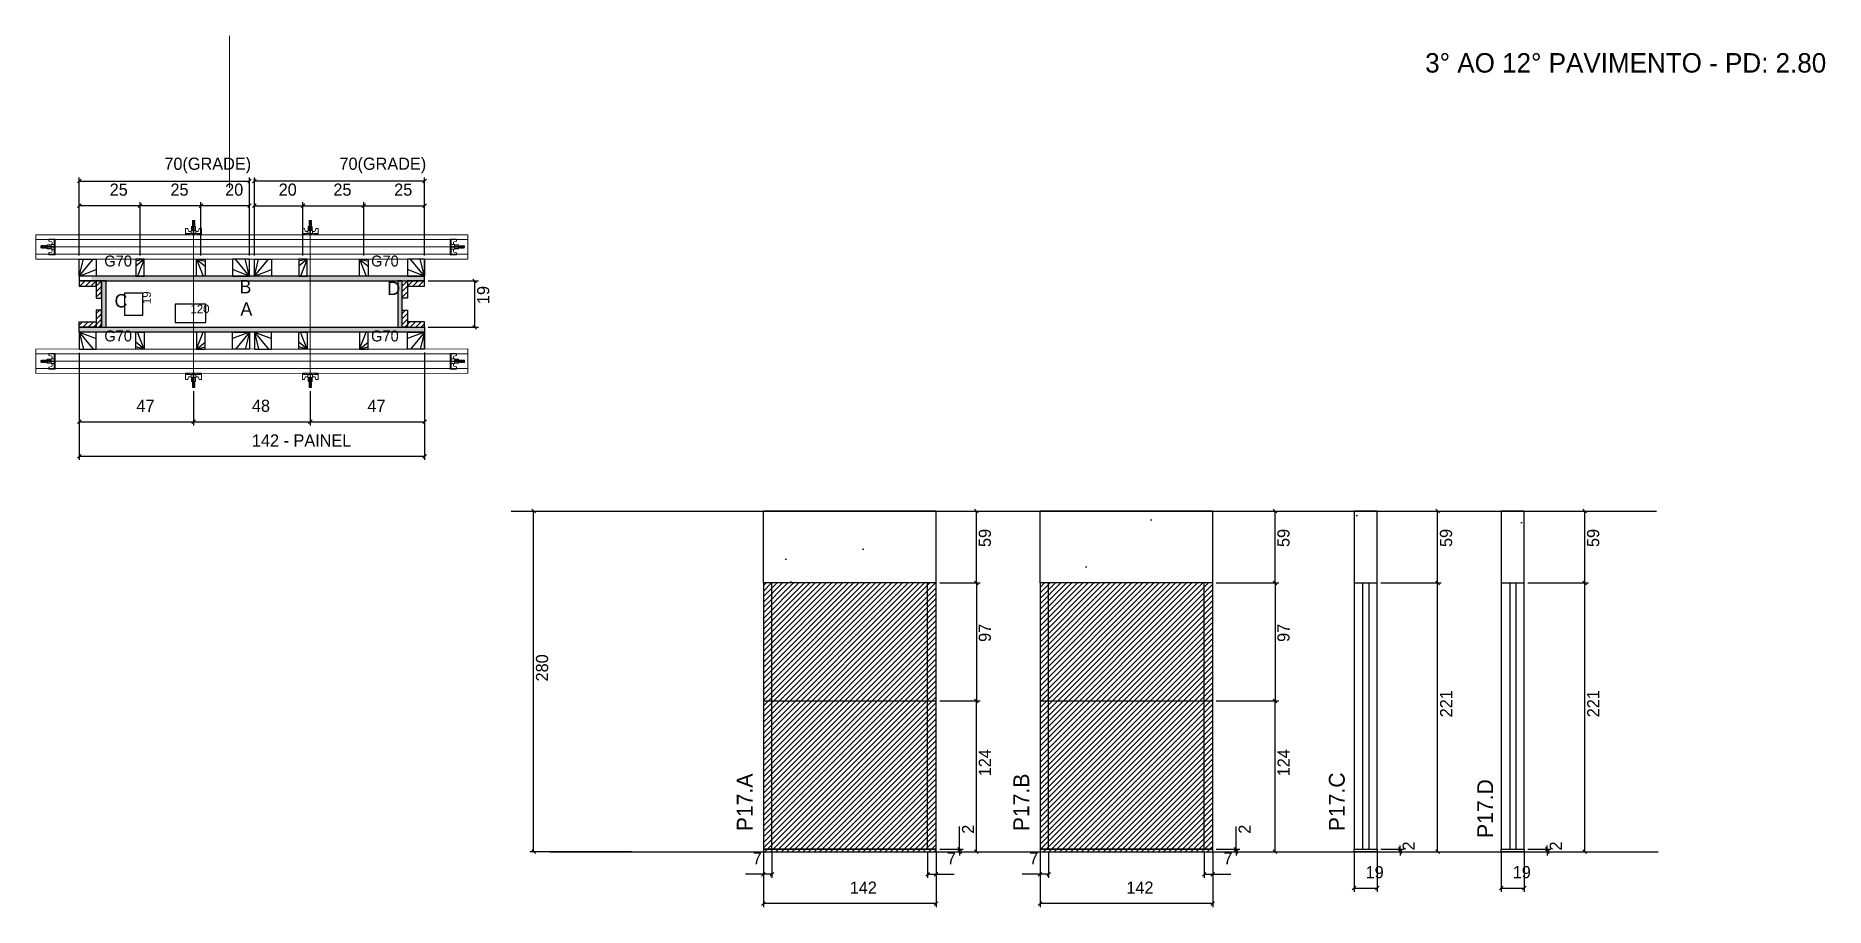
# Model space of a CAD drawing. Header units: metres. Extents: x 4211 to 5683, y 7478 to 8194.
import ezdxf

# ---------------------------------------------------------------- set-up
doc = ezdxf.new("R2010")
doc.units = ezdxf.units.M
for name, color, linetype in [('CHAPA', 7, 'Continuous'), ('COTA', 7, 'Continuous'), ('Hachura', 7, 'Continuous'), ('Madeira', 7, 'Continuous'), ('MEIO_PONT', 7, 'Continuous'), ('NIVEL 2° PAV.', 7, 'Continuous'), ('NOMENCLATURA', 7, 'Continuous'), ('Nível', 7, 'Continuous'), ('Painéis', 7, 'Continuous'), ('Perfil Metálico', 7, 'Continuous'), ('SARR_2.2x7', 7, 'Continuous'), ('SARRAFO', 7, 'Continuous'), ('Texto Seção', 7, 'Continuous'), ('TEXTO_GERAL', 7, 'Continuous')]:
    doc.layers.add(name, color=color, linetype=linetype)

msp = doc.modelspace()

# ---------------------------------------------------------------- texts
at = {"layer": 'COTA', "color": 241, "lineweight": 25}
for s, p in [('70(GRADE)', (4317.2, 8083.8)), ('70(GRADE)', (4461.2, 8083.8)), ('25', (4272.2, 8062.5)), ('25', (4322.2, 8062.5)), ('20', (4367.2, 8062.5)), ('20', (4411.2, 8062.5)), ('25', (4456.2, 8062.5)), ('25', (4506.2, 8062.5)), ('47', (4294.2, 7884.8)), ('48', (4389.2, 7884.8)), ('47', (4484.2, 7884.8)), ('142 - PAINEL', (4389.2, 7856.3))]:
    msp.add_text(s, height=10, dxfattribs=at).set_placement(p)
at = {"layer": 'COTA', "color": 1, "lineweight": 25}
msp.add_text('19', height=7, rotation=90, dxfattribs=at).set_placement((4306, 7973.4))
at = {"layer": 'COTA', "color": 241, "lineweight": 25}
msp.add_text('19', height=10, rotation=90, dxfattribs=at).set_placement((4584.4, 7973.4))
at = {"layer": 'COTA', "color": 1, "lineweight": 25}
msp.add_text('120', height=7, dxfattribs=at).set_placement((4338.7, 7965.9))
at = {"layer": 'COTA', "color": 240, "lineweight": 25}
for s, p in [('59', (4997, 7773.7)), ('59', (5242.6, 7773.7)), ('59', (5376.3, 7773.7)), ('59', (5497.3, 7773.7)), ('97', (4997, 7695.7)), ('97', (5242.6, 7695.7)), ('221', (5376.4, 7633.7)), ('221', (5497.4, 7633.7)), ('124', (4997, 7585.2)), ('124', (5242.7, 7585.2)), ('2', (4983.2, 7538)), ('2', (5210.7, 7538)), ('2', (5345.6, 7524.2)), ('2', (5466.6, 7524.2))]:
    msp.add_text(s, height=10, rotation=90, dxfattribs=at).set_placement(p)
for s, p in [('7', (4801.1, 7512.8)), ('7', (4960.8, 7512.8)), ('7', (5028.6, 7512.8)), ('7', (5188.3, 7512.8)), ('19', (5305.2, 7501.4)), ('19', (5426.2, 7501.4)), ('142', (4880.9, 7488.7)), ('142', (5108.4, 7488.7))]:
    msp.add_text(s, height=10, dxfattribs=at).set_placement(p)
at = {"layer": 'NIVEL 2° PAV.', "color": 240, "lineweight": 25}
msp.add_text('280', height=10, rotation=90, dxfattribs=at).set_placement((4632.8, 7663.2))
at = {"layer": 'NOMENCLATURA', "color": 2, "lineweight": 25}
msp.add_text('3° AO 12° PAVIMENTO - PD: 2.80', height=16, dxfattribs=at).set_placement((5354.2, 8163.7))
at = {"layer": 'Texto Seção', "color": 7, "lineweight": 15}
for s, p in [('P17.A', (4801, 7540.1)), ('P17.B', (5028.5, 7540.1)), ('P17.C', (5288, 7540.1)), ('P17.D', (5410, 7534.5))]:
    msp.add_text(s, height=13, rotation=90, dxfattribs=at).set_placement(p)
at = {"layer": 'TEXTO_GERAL', "color": 0, "lineweight": 25}
for p in [(4267.8, 8004.3), (4487.2, 8004.3), (4267.8, 7942.7), (4487.2, 7942.7)]:
    msp.add_text('G70', height=9, dxfattribs=at).set_placement(p)
at = {"layer": 'TEXTO_GERAL', "color": 7, "lineweight": 25}
for s, p in [('B', (4378.9, 7982.2)), ('D', (4500.5, 7980.9)), ('C', (4276.2, 7970.6)), ('A', (4379.7, 7963.9))]:
    msp.add_text(s, height=11, dxfattribs=at).set_placement(p)

# ---------------------------------------------------------------- hatches: boundary and pattern name
at = {"layer": 'COTA'}
h = msp.add_hatch(dxfattribs=at)
h.set_pattern_fill('AR-CONC')
h.paths.add_polyline_path([(4809.9, 7803.2), (4809.9, 7744.2), (4951.9, 7744.2), (4951.9, 7803.2), (4809.9, 7803.2)])
h = msp.add_hatch(dxfattribs=at)
h.set_pattern_fill('AR-CONC')
h.paths.add_polyline_path([(5037.4, 7803.2), (5037.4, 7744.2), (5179.4, 7744.2), (5179.4, 7803.2), (5037.4, 7803.2)])
h = msp.add_hatch(dxfattribs=at)
h.set_pattern_fill('AR-CONC')
h.paths.add_polyline_path([(5314.7, 7744.2), (5314.7, 7803.2), (5295.7, 7803.2), (5295.7, 7744.2), (5314.7, 7744.2)])
h = msp.add_hatch(dxfattribs=at)
h.set_pattern_fill('AR-CONC')
h.paths.add_polyline_path([(5435.7, 7744.2), (5435.7, 7803.2), (5416.7, 7803.2), (5416.7, 7744.2), (5435.7, 7744.2)])
at = {"layer": 'Hachura'}
h = msp.add_hatch(dxfattribs=at)
h.set_pattern_fill('ANSI31')
h.paths.add_polyline_path([(4261.2, 7992.4), (4261.2, 7988), (4247.2, 7988), (4247.2, 7992.4), (4261.2, 7992.4)])
h = msp.add_hatch(color=7, dxfattribs=at)
h.dxf.hatch_style = 1
h.paths.add_polyline_path([(4531.2, 7992.4), (4531.2, 7996.4), (4257.2, 7996.4), (4257.2, 7992.4), (4531.2, 7992.4)])
h = msp.add_hatch(dxfattribs=at)
h.set_pattern_fill('ANSI31')
h.paths.add_polyline_path([(4265.6, 7978.4), (4261.2, 7978.4), (4261.2, 7992.4), (4265.6, 7992.4), (4265.6, 7978.4)])
h = msp.add_hatch(color=7, dxfattribs=at)
h.dxf.hatch_style = 1
h.paths.add_polyline_path([(4265.6, 7954.4), (4269.2, 7954.4), (4269.2, 7992.4), (4265.6, 7992.4), (4265.6, 7954.4)])
h = msp.add_hatch(color=7, dxfattribs=at)
h.dxf.hatch_style = 1
h.paths.add_polyline_path([(4509.2, 7954.4), (4512.8, 7954.4), (4512.8, 7992.4), (4509.2, 7992.4), (4509.2, 7954.4)])
h = msp.add_hatch(dxfattribs=at)
h.set_pattern_fill('ANSI31')
h.paths.add_polyline_path([(4512.8, 7978.4), (4517.2, 7978.4), (4517.2, 7992.4), (4512.8, 7992.4), (4512.8, 7978.4)])
h = msp.add_hatch(dxfattribs=at)
h.set_pattern_fill('ANSI31')
h.paths.add_polyline_path([(4531.2, 7992.4), (4531.2, 7988), (4517.2, 7988), (4517.2, 7992.4), (4531.2, 7992.4)])
h = msp.add_hatch(dxfattribs=at)
h.set_pattern_fill('ANSI31')
h.paths.add_polyline_path([(4265.6, 7954.4), (4261.2, 7954.4), (4261.2, 7968.4), (4265.6, 7968.4), (4265.6, 7954.4)])
h = msp.add_hatch(dxfattribs=at)
h.set_pattern_fill('ANSI31')
h.paths.add_polyline_path([(4512.8, 7954.4), (4517.2, 7954.4), (4517.2, 7968.4), (4512.8, 7968.4), (4512.8, 7954.4)])
h = msp.add_hatch(dxfattribs=at)
h.set_pattern_fill('ANSI31')
h.paths.add_polyline_path([(4261.2, 7954.4), (4261.2, 7958.8), (4247.2, 7958.8), (4247.2, 7954.4), (4261.2, 7954.4)])
h = msp.add_hatch(color=7, dxfattribs=at)
h.dxf.hatch_style = 1
h.paths.add_polyline_path([(4531.2, 7954.4), (4531.2, 7950.4), (4247.2, 7950.4), (4247.2, 7954.4), (4531.2, 7954.4)])
h = msp.add_hatch(dxfattribs=at)
h.set_pattern_fill('ANSI31')
h.paths.add_polyline_path([(4517.2, 7954.4), (4517.2, 7958.8), (4531.2, 7958.8), (4531.2, 7954.4), (4517.2, 7954.4)])
h = msp.add_hatch(dxfattribs=at)
h.set_pattern_fill('ANSI31')
h.paths.add_polyline_path([(4951.9, 7744.2), (4809.9, 7744.2), (4809.9, 7523.2), (4951.9, 7523.2), (4951.9, 7744.2)])
h = msp.add_hatch(dxfattribs=at)
h.set_pattern_fill('ANSI31')
h.paths.add_polyline_path([(5179.4, 7523.2), (5179.4, 7744.2), (5037.4, 7744.2), (5037.4, 7523.2), (5179.4, 7523.2)])

# ---------------------------------------------------------------- linework, layer by layer
at = {"layer": 'CHAPA', "color": 1, "lineweight": 25}
for points in [[(4531.2, 7992.4), (4531.2, 7996.4), (4247.2, 7996.4), (4247.2, 7992.4)], [(4265.6, 7954.4), (4269.2, 7954.4), (4269.2, 7992.4), (4265.6, 7992.4)], [(4509.2, 7954.4), (4512.8, 7954.4), (4512.8, 7992.4), (4509.2, 7992.4)], [(4531.2, 7954.4), (4531.2, 7950.4), (4247.2, 7950.4), (4247.2, 7954.4)]]:
    msp.add_lwpolyline(points, close=True, dxfattribs=at)
at = {"layer": 'COTA', "color": 0, "lineweight": 25}
for p, q in [((4248.7, 8076), (4245.7, 8073)), ((4385.7, 8073), (4388.7, 8076)), ((4392.7, 8076), (4389.7, 8073)), ((4529.7, 8073), (4532.7, 8076)), ((4248.7, 8055.8), (4245.7, 8052.8)), ((4298.7, 8055.8), (4295.7, 8052.8)), ((4295.7, 8052.8), (4298.7, 8055.8)), ((4348.7, 8055.8), (4345.7, 8052.8)), ((4345.7, 8052.8), (4348.7, 8055.8)), ((4385.7, 8052.8), (4388.7, 8055.8)), ((4392.7, 8055.8), (4389.7, 8052.8)), ((4429.7, 8052.8), (4432.7, 8055.8)), ((4432.7, 8055.8), (4429.7, 8052.8)), ((4479.7, 8052.8), (4482.7, 8055.8)), ((4482.7, 8055.8), (4479.7, 8052.8)), ((4529.7, 8052.8), (4532.7, 8055.8)), ((4574, 7990.9), (4571, 7993.9)), ((4571, 7955.9), (4574, 7952.9)), ((4248.7, 7878.2), (4245.7, 7875.2)), ((4339.7, 7875.2), (4342.7, 7878.2)), ((4342.7, 7878.2), (4339.7, 7875.2)), ((4438.7, 7878.2), (4435.7, 7875.2)), ((4435.7, 7875.2), (4438.7, 7878.2)), ((4529.7, 7875.2), (4532.7, 7878.2)), ((4248.7, 7849.8), (4245.7, 7846.8)), ((4529.7, 7846.8), (4532.7, 7849.8)), ((4986.6, 7801.7), (4983.6, 7804.7)), ((5232.2, 7801.7), (5229.2, 7804.7)), ((5365.9, 7801.7), (5362.9, 7804.7)), ((5486.9, 7801.7), (5483.9, 7804.7)), ((4986.6, 7742.7), (4983.6, 7745.7)), ((4983.6, 7745.7), (4986.6, 7742.7)), ((5232.2, 7742.7), (5229.2, 7745.7)), ((5229.2, 7745.7), (5232.2, 7742.7)), ((5362.9, 7745.7), (5365.9, 7742.7)), ((5365.9, 7742.7), (5362.9, 7745.7)), ((5483.9, 7745.7), (5486.9, 7742.7)), ((5486.9, 7742.7), (5483.9, 7745.7)), ((4986.6, 7645.7), (4983.6, 7648.7)), ((4983.6, 7648.7), (4986.6, 7645.7)), ((5232.2, 7645.7), (5229.2, 7648.7)), ((5229.2, 7648.7), (5232.2, 7645.7)), ((4969.7, 7526.7), (4972.7, 7523.7)), ((4972.7, 7521.7), (4969.7, 7524.7)), ((4983.6, 7524.7), (4986.6, 7521.7)), ((5197.2, 7526.7), (5200.2, 7523.7)), ((5200.2, 7521.7), (5197.2, 7524.7)), ((5229.2, 7524.7), (5232.2, 7521.7)), ((5332.1, 7526.7), (5335.1, 7523.7)), ((5335.1, 7521.7), (5332.1, 7524.7)), ((5362.9, 7524.7), (5365.9, 7521.7)), ((5453.1, 7526.7), (5456.1, 7523.7)), ((5456.1, 7521.7), (5453.1, 7524.7)), ((5483.9, 7524.7), (5486.9, 7521.7)), ((4811.4, 7506.2), (4808.4, 7503.2)), ((4815.4, 7503.2), (4818.4, 7506.2)), ((4946.4, 7506.2), (4943.4, 7503.2)), ((4950.4, 7503.2), (4953.4, 7506.2)), ((5038.9, 7506.2), (5035.9, 7503.2)), ((5042.9, 7503.2), (5045.9, 7506.2)), ((5173.9, 7506.2), (5170.9, 7503.2)), ((5177.9, 7503.2), (5180.9, 7506.2)), ((5297.2, 7494.8), (5294.2, 7491.8)), ((5313.2, 7491.8), (5316.2, 7494.8)), ((5418.2, 7494.8), (5415.2, 7491.8)), ((5434.2, 7491.8), (5437.2, 7494.8)), ((4811.4, 7482.1), (4808.4, 7479.1)), ((4950.4, 7479.1), (4953.4, 7482.1)), ((5038.9, 7482.1), (5035.9, 7479.1)), ((5177.9, 7479.1), (5180.9, 7482.1))]:
    msp.add_line(p, q, dxfattribs=at)
at = {"layer": 'COTA', "color": 241, "lineweight": 25}
for p, q in [((4247.2, 8013.4), (4247.2, 8077.5)), ((4247.2, 8074.5), (4387.2, 8074.5)), ((4387.2, 8013.4), (4387.2, 8077.5)), ((4391.2, 8013.4), (4391.2, 8077.5)), ((4531.2, 8074.5), (4391.2, 8074.5)), ((4531.2, 8013.4), (4531.2, 8077.5)), ((4247.2, 8013.4), (4247.2, 8057.3)), ((4297.2, 8054.3), (4247.2, 8054.3)), ((4297.2, 8013.4), (4297.2, 8057.3)), ((4297.2, 8013.4), (4297.2, 8057.3)), ((4347.2, 8054.3), (4297.2, 8054.3)), ((4347.2, 8013.4), (4347.2, 8057.3)), ((4347.2, 8013.4), (4347.2, 8057.3)), ((4387.2, 8054.3), (4347.2, 8054.3)), ((4387.2, 8013.4), (4387.2, 8057.3)), ((4391.2, 8013.4), (4391.2, 8057.3)), ((4391.2, 8054.3), (4431.2, 8054.3)), ((4431.2, 8013.4), (4431.2, 8057.3)), ((4431.2, 8013.4), (4431.2, 8057.3)), ((4431.2, 8054.3), (4481.2, 8054.3)), ((4481.2, 8013.4), (4481.2, 8057.3)), ((4481.2, 8013.4), (4481.2, 8057.3)), ((4481.2, 8054.3), (4531.2, 8054.3)), ((4531.2, 8013.4), (4531.2, 8057.3)), ((4534.2, 7992.4), (4575.5, 7992.4)), ((4572.5, 7954.4), (4572.5, 7992.4)), ((4534.2, 7954.4), (4575.5, 7954.4)), ((4247.2, 7933.4), (4247.2, 7845.3)), ((4247.2, 7933.4), (4247.2, 7873.7)), ((4531.2, 7933.5), (4531.2, 7845.3)), ((4531.2, 7933.4), (4531.2, 7873.7)), ((4341.2, 7901.7), (4341.2, 7873.7)), ((4341.2, 7901.7), (4341.2, 7873.7)), ((4437.2, 7901.7), (4437.2, 7873.7)), ((4437.2, 7901.7), (4437.2, 7873.7)), ((4247.2, 7876.7), (4341.2, 7876.7)), ((4341.2, 7876.7), (4437.2, 7876.7)), ((4437.2, 7876.7), (4531.2, 7876.7)), ((4247.2, 7848.3), (4531.2, 7848.3)), ((4951.9, 7803.2), (4809.9, 7803.2)), ((4809.9, 7744.2), (4809.9, 7803.2)), ((4951.9, 7744.2), (4951.9, 7803.2)), ((5179.4, 7803.2), (5037.4, 7803.2)), ((5037.4, 7744.2), (5037.4, 7803.2)), ((5179.4, 7744.2), (5179.4, 7803.2))]:
    msp.add_line(p, q, dxfattribs=at)
at = {"layer": 'COTA', "color": 180, "lineweight": 25}
for p, q in [((4299.5, 7982.4), (4284.5, 7982.4)), ((4284.5, 7982.4), (4284.5, 7964.4)), ((4299.5, 7964.4), (4299.5, 7982.4)), ((4284.5, 7964.4), (4299.5, 7964.4)), ((4351.2, 7973.4), (4326.2, 7973.4)), ((4326.2, 7973.4), (4326.2, 7958.4)), ((4351.2, 7958.4), (4351.2, 7973.4)), ((4326.2, 7958.4), (4351.2, 7958.4))]:
    msp.add_line(p, q, dxfattribs=at)
at = {"layer": 'COTA', "color": 4, "lineweight": 25}
for p, q in [((4954.9, 7803.2), (4988.1, 7803.2)), ((4985.1, 7744.2), (4985.1, 7803.2)), ((5182.4, 7803.2), (5233.7, 7803.2)), ((5230.7, 7744.2), (5230.7, 7803.2)), ((5317.7, 7803.2), (5367.4, 7803.2)), ((5364.4, 7744.2), (5364.4, 7803.2)), ((5438.7, 7803.2), (5488.4, 7803.2)), ((5485.4, 7744.2), (5485.4, 7803.2)), ((4954.9, 7744.2), (4988.1, 7744.2)), ((4954.9, 7744.2), (4988.1, 7744.2)), ((4985.1, 7744.2), (4985.1, 7647.2)), ((5182.4, 7744.2), (5233.7, 7744.2)), ((5182.4, 7744.2), (5233.7, 7744.2)), ((5230.7, 7744.2), (5230.7, 7647.2)), ((5317.7, 7744.2), (5367.4, 7744.2)), ((5317.7, 7744.2), (5367.4, 7744.2)), ((5364.4, 7523.2), (5364.4, 7744.2)), ((5438.7, 7744.2), (5488.4, 7744.2)), ((5438.7, 7744.2), (5488.4, 7744.2)), ((5485.4, 7523.2), (5485.4, 7744.2)), ((4954.9, 7647.2), (4988.1, 7647.2)), ((4954.9, 7647.2), (4988.1, 7647.2)), ((4985.1, 7523.2), (4985.1, 7647.2)), ((5182.4, 7647.2), (5233.7, 7647.2)), ((5182.4, 7647.2), (5233.7, 7647.2)), ((5230.7, 7523.2), (5230.7, 7647.2)), ((4971.2, 7525.2), (4971.2, 7544)), ((5198.7, 7525.2), (5198.7, 7544)), ((4809.9, 7522.2), (4809.9, 7477.6)), ((4816.9, 7522.2), (4816.9, 7501.7)), ((4944.9, 7522.2), (4944.9, 7501.7)), ((4951.9, 7522.2), (4951.9, 7477.6)), ((4954.9, 7525.2), (4974.2, 7525.2)), ((4954.9, 7523.2), (4974.2, 7523.2)), ((4954.9, 7523.2), (4988.1, 7523.2)), ((4971.2, 7523.2), (4971.2, 7525.2)), ((4971.2, 7523.2), (4971.2, 7520.2)), ((5037.4, 7522.2), (5037.4, 7477.6)), ((5044.4, 7522.2), (5044.4, 7501.7)), ((5172.4, 7522.2), (5172.4, 7501.7)), ((5179.4, 7522.2), (5179.4, 7477.6)), ((5182.4, 7525.2), (5201.7, 7525.2)), ((5182.4, 7523.2), (5201.7, 7523.2)), ((5182.4, 7523.2), (5233.7, 7523.2)), ((5198.7, 7523.2), (5198.7, 7525.2)), ((5198.7, 7523.2), (5198.7, 7520.2)), ((5295.7, 7522.2), (5295.7, 7490.3)), ((5314.7, 7522.2), (5314.7, 7490.3)), ((5317.7, 7525.2), (5336.6, 7525.2)), ((5317.7, 7523.2), (5336.6, 7523.2)), ((5317.7, 7523.2), (5367.4, 7523.2)), ((5333.6, 7525.2), (5333.6, 7528.2)), ((5333.6, 7523.2), (5333.6, 7525.2)), ((5333.6, 7523.2), (5333.6, 7520.2)), ((5416.7, 7522.2), (5416.7, 7490.3)), ((5435.7, 7522.2), (5435.7, 7490.3)), ((5438.7, 7525.2), (5457.6, 7525.2)), ((5438.7, 7523.2), (5457.6, 7523.2)), ((5438.7, 7523.2), (5488.4, 7523.2)), ((5454.6, 7525.2), (5454.6, 7528.2)), ((5454.6, 7523.2), (5454.6, 7525.2)), ((5454.6, 7523.2), (5454.6, 7520.2)), ((4809.9, 7520.2), (4809.9, 7501.7)), ((4951.9, 7520.2), (4951.9, 7501.7)), ((5037.4, 7520.2), (5037.4, 7501.7)), ((5179.4, 7520.2), (5179.4, 7501.7)), ((4809.9, 7504.7), (4795.2, 7504.7)), ((4816.9, 7504.7), (4809.9, 7504.7)), ((4944.9, 7504.7), (4951.9, 7504.7)), ((4951.9, 7504.7), (4966.7, 7504.7)), ((5037.4, 7504.7), (5022.7, 7504.7)), ((5044.4, 7504.7), (5037.4, 7504.7)), ((5172.4, 7504.7), (5179.4, 7504.7)), ((5179.4, 7504.7), (5194.2, 7504.7)), ((5295.7, 7493.3), (5314.7, 7493.3)), ((5416.7, 7493.3), (5435.7, 7493.3)), ((4951.9, 7480.6), (4809.9, 7480.6)), ((5179.4, 7480.6), (5037.4, 7480.6))]:
    msp.add_line(p, q, dxfattribs=at)
at = {"layer": 'COTA', "color": 241, "lineweight": 25}
for points in [[(5314.7, 7744.2), (5314.7, 7803.2), (5295.7, 7803.2), (5295.7, 7744.2)], [(5435.7, 7744.2), (5435.7, 7803.2), (5416.7, 7803.2), (5416.7, 7744.2)]]:
    msp.add_lwpolyline(points, dxfattribs=at)
at = {"layer": 'Hachura', "color": 0, "lineweight": 9}
for p, q in [((4339.5, 8037.1), (4342.8, 8037.1)), ((4339.5, 8033.9), (4339.5, 8037.1)), ((4339.5, 8037), (4342.8, 8037)), ((4340.8, 8041.9), (4340.1, 8041.5)), ((4340.1, 8041.3), (4341.3, 8041.9)), ((4342.2, 8041.5), (4340.1, 8040.4)), ((4340.1, 8040.1), (4342.3, 8041.2)), ((4342.2, 8040.3), (4340.1, 8039.2)), ((4340.1, 8039), (4342.3, 8040.1)), ((4342.2, 8039.1), (4340.1, 8038.1)), ((4340.1, 8037.8), (4342.3, 8038.9)), ((4340.2, 8041.9), (4340.6, 8042.2)), ((4340.5, 8041.9), (4340.2, 8041.7)), ((4340.2, 8041.2), (4341.5, 8041.9)), ((4340.2, 8041.9), (4342.2, 8041.9)), ((4342.2, 8041.5), (4340.2, 8040.6)), ((4342.2, 8041.5), (4340.2, 8040.6)), ((4340.2, 8041.2), (4340.2, 8040.6)), ((4340.2, 8040.1), (4342.2, 8041)), ((4342.2, 8040.4), (4340.2, 8039.4)), ((4340.2, 8039.4), (4340.2, 8040.1)), ((4340.2, 8038.9), (4342.2, 8039.9)), ((4342.2, 8039.2), (4340.2, 8038.3)), ((4340.2, 8038.7), (4340.2, 8038.9)), ((4340.2, 8038.7), (4340.2, 8038.3)), ((4340.2, 8037.7), (4342.2, 8038.7)), ((4342.2, 8038.1), (4340.2, 8037.1)), ((4340.2, 8037.7), (4340.2, 8037.1)), ((4340.2, 8037.1), (4340.2, 8033.9)), ((4341.9, 8042.2), (4340.6, 8042.2)), ((4341, 8037.1), (4342.3, 8037.7)), ((4341.3, 8037.1), (4342.2, 8037.6)), ((4341.8, 8037.1), (4341.8, 8033.9)), ((4342.2, 8041.9), (4341.9, 8042.2)), ((4342.2, 8041.5), (4342.2, 8041.9)), ((4342.2, 8040.4), (4342.2, 8041)), ((4342.2, 8039.2), (4342.2, 8039.9)), ((4342.2, 8039.7), (4342.2, 8039.9)), ((4342.2, 8038.1), (4342.2, 8038.7)), ((4342.2, 8037.1), (4342.2, 8037.6)), ((4342.8, 8037.1), (4342.8, 8033.9)), ((4435.5, 8037.1), (4438.8, 8037.1)), ((4435.5, 8033.9), (4435.5, 8037.1)), ((4435.5, 8037), (4438.8, 8037)), ((4436.8, 8041.9), (4436.1, 8041.5)), ((4436.1, 8041.3), (4437.3, 8041.9)), ((4438.2, 8041.5), (4436.1, 8040.4)), ((4436.1, 8040.1), (4438.3, 8041.2)), ((4438.2, 8040.3), (4436.1, 8039.2)), ((4436.1, 8039), (4438.3, 8040.1)), ((4438.2, 8039.1), (4436.1, 8038.1)), ((4436.1, 8037.8), (4438.3, 8038.9)), ((4436.2, 8041.9), (4436.6, 8042.2)), ((4436.5, 8041.9), (4436.2, 8041.7)), ((4436.2, 8041.2), (4437.5, 8041.9)), ((4436.2, 8041.9), (4438.2, 8041.9)), ((4438.2, 8041.5), (4436.2, 8040.6)), ((4438.2, 8041.5), (4436.2, 8040.6)), ((4436.2, 8041.2), (4436.2, 8040.6)), ((4436.2, 8040.1), (4438.2, 8041)), ((4438.2, 8040.4), (4436.2, 8039.4)), ((4436.2, 8039.4), (4436.2, 8040.1)), ((4436.2, 8038.9), (4438.2, 8039.9)), ((4438.2, 8039.2), (4436.2, 8038.3)), ((4436.2, 8038.7), (4436.2, 8038.9)), ((4436.2, 8038.7), (4436.2, 8038.3)), ((4436.2, 8037.7), (4438.2, 8038.7)), ((4438.2, 8038.1), (4436.2, 8037.1)), ((4436.2, 8037.7), (4436.2, 8037.1)), ((4436.2, 8037.1), (4436.2, 8033.9)), ((4437.9, 8042.2), (4436.6, 8042.2)), ((4437, 8037.1), (4438.3, 8037.7)), ((4437.3, 8037.1), (4438.2, 8037.6)), ((4437.8, 8037.1), (4437.8, 8033.9)), ((4438.2, 8041.9), (4437.9, 8042.2)), ((4438.2, 8041.5), (4438.2, 8041.9)), ((4438.2, 8040.4), (4438.2, 8041)), ((4438.2, 8039.2), (4438.2, 8039.9)), ((4438.2, 8039.7), (4438.2, 8039.9)), ((4438.2, 8038.1), (4438.2, 8038.7)), ((4438.2, 8037.1), (4438.2, 8037.6)), ((4438.8, 8037.1), (4438.8, 8033.9)), ((4216, 8021.5), (4215.7, 8021.1)), ((4215.7, 8021.1), (4215.7, 8019.8)), ((4216.3, 8021.5), (4216, 8021.5)), ((4216, 8019.5), (4216, 8021.5)), ((4216.3, 8021.5), (4217.3, 8019.5)), ((4216.3, 8021.5), (4217.3, 8019.5)), ((4216.4, 8021.5), (4217.5, 8019.4)), ((4217.7, 8019.4), (4216.6, 8021.6)), ((4217.5, 8021.5), (4216.8, 8021.5)), ((4217.8, 8019.5), (4216.8, 8021.5)), ((4217.5, 8021.5), (4218.4, 8019.5)), ((4217.6, 8021.5), (4218.6, 8019.4)), ((4218.9, 8019.4), (4217.8, 8021.6)), ((4218.6, 8021.5), (4218, 8021.5)), ((4219, 8019.5), (4218, 8021.5)), ((4218.2, 8021.5), (4218, 8021.5)), ((4218.6, 8021.5), (4219.6, 8019.5)), ((4218.7, 8021.5), (4219.8, 8019.4)), ((4220, 8019.4), (4219, 8021.6)), ((4219.8, 8021.5), (4219.1, 8021.5)), ((4220.1, 8019.5), (4219.1, 8021.5)), ((4219.8, 8021.5), (4220.8, 8019.5)), ((4220.8, 8020.3), (4220.1, 8021.6)), ((4220.8, 8020.6), (4220.3, 8021.5)), ((4220.8, 8021.5), (4220.3, 8021.5)), ((4220.8, 8018.7), (4220.8, 8022.1)), ((4220.8, 8018.7), (4220.8, 8022.1)), ((4220.8, 8022.1), (4224, 8022.1)), ((4227.5, 8026.9), (4222.3, 8026.9)), ((4222.3, 8026.9), (4222.3, 8025.2)), ((4222.3, 8025.2), (4224.5, 8024.6)), ((4224, 8022.4), (4224, 8018.5)), ((4226.6, 8022.4), (4224, 8022.4)), ((4224.8, 8024.3), (4224.8, 8022.4)), ((4226.5, 8026.7), (4227.5, 8026.7)), ((4226.5, 8026.5), (4227.5, 8026.5)), ((4226.5, 8026.2), (4227.5, 8026.2)), ((4226.5, 8025.7), (4227.5, 8025.7)), ((4226.5, 8024.9), (4227.5, 8024.9)), ((4226.5, 8023.5), (4227.5, 8023.5)), ((4226.6, 8026.9), (4226.6, 8014)), ((4226.6, 8026.9), (4226.6, 8021.7)), ((4226.6, 8020.4), (4226.6, 8022.4)), ((4226.6, 8021.7), (4226.6, 8021.1)), ((4226.9, 8021.4), (4226.7, 8021.4)), ((4227.3, 8021.4), (4226.9, 8021.4)), ((4227.5, 8014), (4227.5, 8026.9)), ((4227.5, 8014.9), (4227.5, 8022.7)), ((4334.7, 8031.3), (4334.7, 8035.6)), ((4334.7, 8035.6), (4336.4, 8035.6)), ((4347.6, 8031.3), (4334.7, 8031.3)), ((4334.7, 8031.3), (4334.7, 8030.4)), ((4334.7, 8030.4), (4347.6, 8030.4)), ((4334.8, 8031.3), (4334.8, 8030.4)), ((4335, 8031.3), (4335, 8030.4)), ((4335.4, 8031.3), (4335.4, 8030.4)), ((4335.6, 8030.4), (4343.5, 8030.4)), ((4335.8, 8031.3), (4335.8, 8030.4)), ((4336.4, 8035.6), (4337, 8033.3)), ((4336.7, 8031.3), (4336.7, 8030.4)), ((4337.3, 8033.1), (4339.2, 8033.1)), ((4338.1, 8031.3), (4338.1, 8030.4)), ((4343.1, 8033.9), (4339.2, 8033.9)), ((4339.2, 8033.9), (4339.2, 8031.3)), ((4339.2, 8033.9), (4339.5, 8033.9)), ((4339.2, 8033.9), (4339.5, 8033.9)), ((4340.2, 8031.2), (4340.2, 8030.7)), ((4340.9, 8033.3), (4340.9, 8031.3)), ((4341.1, 8031.3), (4343.1, 8031.3)), ((4341.2, 8031.3), (4341.2, 8030.4)), ((4341.5, 8031.3), (4341.5, 8033.3)), ((4342.4, 8031.3), (4341.8, 8031.3)), ((4342.1, 8031), (4342.1, 8031.2)), ((4342.1, 8030.5), (4342.1, 8031)), ((4347.6, 8031.3), (4342.4, 8031.3)), ((4343.1, 8031.3), (4343.1, 8033.9)), ((4345, 8033.1), (4343.1, 8033.1)), ((4344.2, 8031.3), (4344.2, 8030.4)), ((4345.9, 8035.6), (4345.3, 8033.3)), ((4345.6, 8031.3), (4345.6, 8030.4)), ((4347.6, 8035.6), (4345.9, 8035.6)), ((4346.4, 8031.3), (4346.4, 8030.4)), ((4346.9, 8031.3), (4346.9, 8030.4)), ((4347.2, 8031.3), (4347.2, 8030.4)), ((4347.5, 8031.3), (4347.5, 8030.4)), ((4347.6, 8030.4), (4347.6, 8035.5)), ((4430.7, 8031.3), (4430.7, 8035.6)), ((4430.7, 8035.6), (4432.4, 8035.6)), ((4443.6, 8031.3), (4430.7, 8031.3)), ((4430.7, 8031.3), (4430.7, 8030.4)), ((4430.7, 8030.4), (4443.6, 8030.4)), ((4430.8, 8031.3), (4430.8, 8030.4)), ((4431, 8031.3), (4431, 8030.4)), ((4431.4, 8031.3), (4431.4, 8030.4)), ((4431.6, 8030.4), (4439.5, 8030.4)), ((4431.8, 8031.3), (4431.8, 8030.4)), ((4432.4, 8035.6), (4433, 8033.3)), ((4432.7, 8031.3), (4432.7, 8030.4)), ((4433.3, 8033.1), (4435.2, 8033.1)), ((4434.1, 8031.3), (4434.1, 8030.4)), ((4439.1, 8033.9), (4435.2, 8033.9)), ((4435.2, 8033.9), (4435.2, 8031.3)), ((4435.2, 8033.9), (4435.5, 8033.9)), ((4435.2, 8033.9), (4435.5, 8033.9)), ((4436.2, 8031.2), (4436.2, 8030.7)), ((4436.9, 8033.3), (4436.9, 8031.3)), ((4437.1, 8031.3), (4439.1, 8031.3)), ((4437.2, 8031.3), (4437.2, 8030.4)), ((4437.5, 8031.3), (4437.5, 8033.3)), ((4438.4, 8031.3), (4437.8, 8031.3)), ((4438.1, 8031), (4438.1, 8031.2)), ((4438.1, 8030.5), (4438.1, 8031)), ((4443.6, 8031.3), (4438.4, 8031.3)), ((4439.1, 8031.3), (4439.1, 8033.9)), ((4441, 8033.1), (4439.1, 8033.1)), ((4440.2, 8031.3), (4440.2, 8030.4)), ((4441.9, 8035.6), (4441.3, 8033.3)), ((4441.6, 8031.3), (4441.6, 8030.4)), ((4443.6, 8035.6), (4441.9, 8035.6)), ((4442.4, 8031.3), (4442.4, 8030.4)), ((4442.9, 8031.3), (4442.9, 8030.4)), ((4443.2, 8031.3), (4443.2, 8030.4)), ((4443.5, 8031.3), (4443.5, 8030.4)), ((4443.6, 8030.4), (4443.6, 8035.5)), ((4552.3, 8014), (4552.3, 8026.8)), ((4552.3, 8026.8), (4557.4, 8026.8)), ((4553.2, 8026.7), (4552.3, 8026.7)), ((4553.2, 8026.5), (4552.3, 8026.5)), ((4553.2, 8026.2), (4552.3, 8026.2)), ((4553.2, 8025.7), (4552.3, 8025.7)), ((4553.2, 8024.9), (4552.3, 8024.9)), ((4553.2, 8023.4), (4552.3, 8023.4)), ((4552.3, 8014.9), (4552.3, 8022.7)), ((4552.5, 8021.4), (4552.9, 8021.4)), ((4552.9, 8021.4), (4553.1, 8021.4)), ((4553.2, 8026.9), (4553.2, 8014)), ((4553.2, 8026.9), (4553.2, 8021.7)), ((4553.2, 8020.4), (4553.2, 8022.3)), ((4553.2, 8022.3), (4555.8, 8022.3)), ((4553.2, 8021.7), (4553.2, 8021)), ((4555, 8024.3), (4555, 8022.3)), ((4557.5, 8025.2), (4555.3, 8024.6)), ((4555.8, 8022.3), (4555.8, 8018.5)), ((4559, 8022.1), (4555.8, 8022.1)), ((4557.5, 8026.9), (4557.5, 8025.2)), ((4558.9, 8018.7), (4558.9, 8022.1)), ((4559, 8018.7), (4559, 8022.1)), ((4559, 8020.3), (4559.6, 8021.5)), ((4560, 8021.4), (4559, 8019.5)), ((4559, 8020.5), (4559.5, 8021.4)), ((4559, 8021.4), (4559.5, 8021.4)), ((4559.7, 8019.4), (4560.8, 8021.5)), ((4559.7, 8019.5), (4560.6, 8021.4)), ((4561, 8021.5), (4560, 8019.3)), ((4560, 8021.4), (4560.6, 8021.4)), ((4561.1, 8021.4), (4560.2, 8019.5)), ((4560.8, 8019.5), (4561.8, 8021.4)), ((4560.9, 8019.4), (4562, 8021.5)), ((4562.2, 8021.5), (4561.1, 8019.3)), ((4561.1, 8021.4), (4561.8, 8021.4)), ((4562.3, 8021.4), (4561.3, 8019.5)), ((4561.6, 8021.4), (4561.8, 8021.4)), ((4562, 8019.5), (4562.9, 8021.4)), ((4562.1, 8019.4), (4563.1, 8021.5)), ((4563.4, 8021.5), (4562.3, 8019.3)), ((4562.3, 8021.4), (4562.9, 8021.4)), ((4563.5, 8021.4), (4562.5, 8019.5)), ((4563.5, 8021.4), (4562.5, 8019.5)), ((4563.5, 8021.4), (4563.8, 8021.4)), ((4563.8, 8021.4), (4564.1, 8021.1)), ((4563.8, 8019.5), (4563.8, 8021.4)), ((4564.1, 8021.1), (4564.1, 8019.8)), ((4216, 8019.5), (4215.7, 8019.8)), ((4216.6, 8019.5), (4216, 8020.8)), ((4216.6, 8019.4), (4216, 8020.6)), ((4216, 8020), (4216.3, 8019.4)), ((4216, 8019.8), (4216.1, 8019.5)), ((4216.6, 8019.5), (4217.3, 8019.5)), ((4218.4, 8019.5), (4217.8, 8019.5)), ((4219.2, 8019.5), (4219, 8019.5)), ((4219.2, 8019.5), (4219.6, 8019.5)), ((4220.1, 8019.5), (4220.8, 8019.5)), ((4220.8, 8021.1), (4224, 8021.1)), ((4220.8, 8019.5), (4224, 8019.5)), ((4224, 8018.7), (4220.8, 8018.7)), ((4222.3, 8015.7), (4224.5, 8016.2)), ((4222.3, 8014), (4222.3, 8015.7)), ((4226.6, 8014), (4222.3, 8014)), ((4224, 8018.5), (4224, 8018.7)), ((4224, 8018.5), (4224, 8018.7)), ((4224, 8018.5), (4226.6, 8018.5)), ((4226.6, 8020.7), (4224.6, 8020.7)), ((4224.6, 8020.2), (4226.6, 8020.2)), ((4224.8, 8016.5), (4224.8, 8018.5)), ((4226.5, 8017.4), (4227.5, 8017.4)), ((4226.5, 8016), (4227.5, 8016)), ((4226.5, 8015.1), (4227.5, 8015.1)), ((4226.5, 8014.7), (4227.5, 8014.7)), ((4226.5, 8014.3), (4227.5, 8014.3)), ((4226.5, 8014.1), (4227.5, 8014.1)), ((4226.6, 8020.4), (4227.5, 8020.4)), ((4226.6, 8014), (4227.5, 8014)), ((4226.7, 8019.4), (4227.1, 8019.4)), ((4553.2, 8020.4), (4552.3, 8020.4)), ((4553.2, 8017.4), (4552.3, 8017.4)), ((4553.2, 8015.9), (4552.3, 8015.9)), ((4553.2, 8015.1), (4552.3, 8015.1)), ((4553.2, 8014.6), (4552.3, 8014.6)), ((4553.2, 8014.3), (4552.3, 8014.3)), ((4553.2, 8014.1), (4552.3, 8014.1)), ((4553.2, 8014), (4552.3, 8014)), ((4553.1, 8019.4), (4552.6, 8019.4)), ((4553.2, 8020.7), (4555.2, 8020.7)), ((4555.2, 8020.2), (4553.2, 8020.2)), ((4555.8, 8018.5), (4553.2, 8018.5)), ((4553.2, 8014), (4557.5, 8014)), ((4555, 8016.5), (4555, 8018.5)), ((4557.5, 8015.6), (4555.3, 8016.2)), ((4559, 8021), (4555.8, 8021)), ((4559, 8019.5), (4555.8, 8019.5)), ((4555.8, 8018.7), (4559, 8018.7)), ((4555.8, 8018.5), (4555.8, 8018.7)), ((4555.8, 8018.5), (4555.8, 8018.7)), ((4557.5, 8014), (4557.5, 8015.6)), ((4559.7, 8019.5), (4559, 8019.5)), ((4560.6, 8019.5), (4560.2, 8019.5)), ((4560.6, 8019.5), (4560.8, 8019.5)), ((4561.3, 8019.5), (4562, 8019.5)), ((4563.1, 8019.5), (4562.5, 8019.5)), ((4563.1, 8019.5), (4563.8, 8020.8)), ((4563.2, 8019.4), (4563.8, 8020.5)), ((4563.8, 8020), (4563.4, 8019.3)), ((4563.8, 8019.8), (4563.7, 8019.5)), ((4563.8, 8019.5), (4564.1, 8019.8)), ((4226.6, 7932.9), (4222.3, 7932.9)), ((4222.3, 7932.9), (4222.3, 7931.2)), ((4226.6, 7920), (4226.6, 7932.9)), ((4226.6, 7932.9), (4227.5, 7932.9)), ((4227.5, 7932.9), (4227.5, 7920)), ((4552.3, 7932.9), (4552.3, 7920)), ((4553.2, 7932.9), (4552.3, 7932.9)), ((4553.2, 7920), (4553.2, 7932.9)), ((4553.2, 7932.9), (4557.5, 7932.9)), ((4557.5, 7932.9), (4557.5, 7931.2)), ((4216, 7927.3), (4215.7, 7927)), ((4215.7, 7925.7), (4215.7, 7927)), ((4216, 7925.4), (4215.7, 7925.7)), ((4216, 7926.8), (4216.3, 7927.5)), ((4216.6, 7927.4), (4216, 7926.3)), ((4216, 7927.1), (4216.1, 7927.3)), ((4216.6, 7927.3), (4216, 7926)), ((4216, 7927.3), (4216, 7925.4)), ((4216.3, 7925.4), (4216, 7925.4)), ((4216.3, 7925.4), (4217.3, 7927.3)), ((4216.3, 7925.4), (4217.3, 7927.3)), ((4216.4, 7925.3), (4217.5, 7927.5)), ((4217.7, 7927.4), (4216.6, 7925.3)), ((4216.6, 7927.3), (4217.3, 7927.3)), ((4217.8, 7927.3), (4216.8, 7925.4)), ((4217.5, 7925.4), (4216.8, 7925.4)), ((4217.5, 7925.4), (4218.4, 7927.3)), ((4217.6, 7925.3), (4218.6, 7927.5)), ((4218.9, 7927.4), (4217.8, 7925.3)), ((4218.4, 7927.3), (4217.8, 7927.3)), ((4219, 7927.3), (4218, 7925.4)), ((4218.6, 7925.4), (4218, 7925.4)), ((4218.2, 7925.4), (4218, 7925.4)), ((4218.6, 7925.4), (4219.6, 7927.3)), ((4218.7, 7925.3), (4219.8, 7927.5)), ((4220, 7927.4), (4219, 7925.3)), ((4219.2, 7927.3), (4219, 7927.3)), ((4220.1, 7927.3), (4219.1, 7925.4)), ((4219.8, 7925.4), (4219.1, 7925.4)), ((4219.2, 7927.3), (4219.6, 7927.3)), ((4219.8, 7925.4), (4220.8, 7927.3)), ((4220.1, 7927.3), (4220.8, 7927.3)), ((4220.8, 7926.5), (4220.1, 7925.3)), ((4220.8, 7926.3), (4220.3, 7925.4)), ((4220.8, 7925.4), (4220.3, 7925.4)), ((4220.8, 7928.1), (4220.8, 7924.7)), ((4220.8, 7928.1), (4220.8, 7924.7)), ((4224, 7928.1), (4220.8, 7928.1)), ((4220.8, 7927.3), (4224, 7927.3)), ((4220.8, 7925.8), (4224, 7925.8)), ((4220.8, 7924.7), (4224, 7924.7)), ((4222.3, 7931.2), (4224.5, 7930.6)), ((4222.3, 7921.6), (4224.5, 7922.2)), ((4222.3, 7920), (4222.3, 7921.6)), ((4227.5, 7920), (4222.3, 7920)), ((4224, 7924.5), (4224, 7928.4)), ((4224, 7928.4), (4226.6, 7928.4)), ((4224, 7928.4), (4224, 7928.1)), ((4224, 7928.4), (4224, 7928.1)), ((4226.6, 7924.5), (4224, 7924.5)), ((4224.6, 7926.6), (4226.6, 7926.6)), ((4226.6, 7926.1), (4224.6, 7926.1)), ((4224.8, 7930.3), (4224.8, 7928.3)), ((4224.8, 7922.5), (4224.8, 7924.5)), ((4226.5, 7932.7), (4227.5, 7932.7)), ((4226.5, 7932.5), (4227.5, 7932.5)), ((4226.5, 7932.2), (4227.5, 7932.2)), ((4226.5, 7931.7), (4227.5, 7931.7)), ((4226.5, 7930.9), (4227.5, 7930.9)), ((4226.5, 7929.4), (4227.5, 7929.4)), ((4226.5, 7923.4), (4227.5, 7923.4)), ((4226.5, 7922), (4227.5, 7922)), ((4226.5, 7921.1), (4227.5, 7921.1)), ((4226.5, 7920.7), (4227.5, 7920.7)), ((4226.5, 7920.3), (4227.5, 7920.3)), ((4226.5, 7920.1), (4227.5, 7920.1)), ((4226.6, 7926.4), (4226.6, 7924.5)), ((4226.6, 7926.4), (4227.5, 7926.4)), ((4226.6, 7925.1), (4226.6, 7925.8)), ((4226.6, 7920), (4226.6, 7925.1)), ((4226.7, 7927.4), (4227.1, 7927.4)), ((4226.9, 7925.5), (4226.7, 7925.5)), ((4227.3, 7925.5), (4226.9, 7925.5)), ((4227.5, 7931.9), (4227.5, 7924.1)), ((4553.2, 7932.8), (4552.3, 7932.8)), ((4553.2, 7932.5), (4552.3, 7932.5)), ((4553.2, 7932.2), (4552.3, 7932.2)), ((4552.3, 7931.9), (4552.3, 7924.1)), ((4553.2, 7931.7), (4552.3, 7931.7)), ((4553.2, 7930.9), (4552.3, 7930.9)), ((4553.2, 7929.5), (4552.3, 7929.5)), ((4553.2, 7926.4), (4552.3, 7926.4)), ((4553.2, 7923.4), (4552.3, 7923.4)), ((4553.2, 7922), (4552.3, 7922)), ((4553.2, 7921.1), (4552.3, 7921.1)), ((4553.2, 7920.7), (4552.3, 7920.7)), ((4553.2, 7920.3), (4552.3, 7920.3)), ((4553.2, 7920.1), (4552.3, 7920.1)), ((4552.3, 7920), (4557.4, 7920)), ((4552.5, 7925.5), (4552.9, 7925.5)), ((4553.1, 7927.4), (4552.6, 7927.4)), ((4552.9, 7925.5), (4553.1, 7925.5)), ((4555.8, 7928.4), (4553.2, 7928.4)), ((4555.2, 7926.6), (4553.2, 7926.6)), ((4553.2, 7926.4), (4553.2, 7924.5)), ((4553.2, 7926.1), (4555.2, 7926.1)), ((4553.2, 7925.2), (4553.2, 7925.8)), ((4553.2, 7920), (4553.2, 7925.2)), ((4553.2, 7924.5), (4555.8, 7924.5)), ((4555, 7930.3), (4555, 7928.4)), ((4555, 7922.6), (4555, 7924.5)), ((4557.5, 7931.2), (4555.3, 7930.6)), ((4557.5, 7921.7), (4555.3, 7922.3)), ((4555.8, 7924.5), (4555.8, 7928.4)), ((4555.8, 7928.4), (4555.8, 7928.1)), ((4555.8, 7928.4), (4555.8, 7928.1)), ((4555.8, 7928.1), (4559, 7928.1)), ((4559, 7927.3), (4555.8, 7927.3)), ((4559, 7925.8), (4555.8, 7925.8)), ((4559, 7924.8), (4555.8, 7924.8)), ((4557.5, 7920), (4557.5, 7921.7)), ((4558.9, 7928.1), (4558.9, 7924.8)), ((4559, 7928.1), (4559, 7924.8)), ((4559.7, 7927.3), (4559, 7927.3)), ((4560, 7925.4), (4559, 7927.3)), ((4559, 7926.6), (4559.6, 7925.3)), ((4559, 7926.3), (4559.5, 7925.4)), ((4559, 7925.4), (4559.5, 7925.4)), ((4559.7, 7927.4), (4560.8, 7925.3)), ((4559.7, 7927.3), (4560.6, 7925.4)), ((4561, 7925.3), (4560, 7927.5)), ((4560, 7925.4), (4560.6, 7925.4)), ((4560.6, 7927.3), (4560.2, 7927.3)), ((4561.1, 7925.4), (4560.2, 7927.3)), ((4560.6, 7927.3), (4560.8, 7927.3)), ((4560.8, 7927.3), (4561.8, 7925.4)), ((4560.9, 7927.4), (4562, 7925.3)), ((4562.2, 7925.3), (4561.1, 7927.5)), ((4561.1, 7925.4), (4561.8, 7925.4)), ((4561.3, 7927.3), (4562, 7927.3)), ((4562.3, 7925.4), (4561.3, 7927.3)), ((4561.6, 7925.4), (4561.8, 7925.4)), ((4562, 7927.3), (4562.9, 7925.4)), ((4562.1, 7927.4), (4563.1, 7925.3)), ((4563.4, 7925.3), (4562.3, 7927.5)), ((4562.3, 7925.4), (4562.9, 7925.4)), ((4563.5, 7925.4), (4562.5, 7927.3)), ((4563.1, 7927.3), (4562.5, 7927.3)), ((4563.5, 7925.4), (4562.5, 7927.3)), ((4563.1, 7927.3), (4563.8, 7926.1)), ((4563.2, 7927.4), (4563.8, 7926.3)), ((4563.8, 7926.8), (4563.4, 7927.5)), ((4563.5, 7925.4), (4563.8, 7925.4)), ((4563.8, 7927.1), (4563.7, 7927.3)), ((4563.8, 7927.3), (4564.1, 7927)), ((4563.8, 7927.3), (4563.8, 7925.4)), ((4563.8, 7925.4), (4564.1, 7925.7)), ((4564.1, 7925.7), (4564.1, 7927)), ((4334.7, 7916.5), (4347.6, 7916.5)), ((4334.7, 7915.5), (4334.7, 7916.5)), ((4347.6, 7915.5), (4334.7, 7915.5)), ((4334.7, 7915.5), (4334.7, 7911.3)), ((4334.7, 7911.3), (4336.4, 7911.3)), ((4334.8, 7915.5), (4334.8, 7916.5)), ((4335.1, 7915.5), (4335.1, 7916.5)), ((4335.4, 7915.5), (4335.4, 7916.5)), ((4335.7, 7916.5), (4343.5, 7916.5)), ((4335.9, 7915.5), (4335.9, 7916.5)), ((4336.4, 7911.3), (4337, 7913.5)), ((4336.7, 7915.5), (4336.7, 7916.5)), ((4337.3, 7913.7), (4339.2, 7913.7)), ((4338.1, 7915.5), (4338.1, 7916.5)), ((4339.2, 7913), (4339.2, 7915.5)), ((4343.1, 7913), (4339.2, 7913)), ((4339.2, 7913), (4339.5, 7913)), ((4339.2, 7913), (4339.5, 7913)), ((4339.5, 7913), (4339.5, 7909.7)), ((4339.5, 7909.8), (4342.8, 7909.8)), ((4339.5, 7909.7), (4342.8, 7909.7)), ((4342.3, 7907.7), (4340.1, 7908.8)), ((4342.3, 7906.5), (4340.1, 7907.6)), ((4342.3, 7905.4), (4340.1, 7906.5)), ((4340.8, 7905), (4340.1, 7905.3)), ((4340.2, 7915.7), (4340.2, 7916.1)), ((4340.2, 7909), (4342.3, 7907.9)), ((4340.2, 7907.9), (4342.3, 7906.8)), ((4340.2, 7906.7), (4342.3, 7905.6)), ((4340.2, 7905.5), (4341.3, 7905)), ((4340.3, 7909.7), (4340.3, 7913)), ((4340.3, 7909.1), (4340.3, 7909.7)), ((4342.2, 7908.8), (4340.3, 7909.7)), ((4340.3, 7909.1), (4342.2, 7908.1)), ((4340.3, 7908.2), (4340.3, 7908.6)), ((4342.2, 7907.6), (4340.3, 7908.6)), ((4340.3, 7908.2), (4340.3, 7907.9)), ((4340.3, 7907.9), (4342.2, 7907)), ((4340.3, 7907.4), (4340.3, 7906.8)), ((4342.2, 7906.5), (4340.3, 7907.4)), ((4340.3, 7906.8), (4342.2, 7905.8)), ((4342.2, 7905.3), (4340.3, 7906.3)), ((4340.3, 7905.6), (4340.3, 7906.3)), ((4342.2, 7905.3), (4340.3, 7906.3)), ((4340.3, 7905.6), (4341.5, 7905)), ((4340.5, 7905), (4340.3, 7905.1)), ((4340.3, 7905), (4340.6, 7904.7)), ((4340.3, 7905), (4342.2, 7905)), ((4341.9, 7904.7), (4340.6, 7904.7)), ((4341, 7913.5), (4341, 7915.5)), ((4341, 7909.7), (4342.3, 7909.1)), ((4341.2, 7915.5), (4341.2, 7916.5)), ((4341.2, 7915.5), (4343.1, 7915.5)), ((4341.3, 7909.7), (4342.2, 7909.3)), ((4341.5, 7915.5), (4341.5, 7913.5)), ((4342.4, 7915.5), (4341.8, 7915.5)), ((4341.8, 7909.7), (4341.8, 7913)), ((4342.2, 7905), (4341.9, 7904.7)), ((4342.1, 7916.3), (4342.1, 7915.9)), ((4342.1, 7915.9), (4342.1, 7915.7)), ((4342.2, 7909.7), (4342.2, 7909.3)), ((4342.2, 7908.8), (4342.2, 7908.1)), ((4342.2, 7907.6), (4342.2, 7907)), ((4342.2, 7907.2), (4342.2, 7907)), ((4342.2, 7906.5), (4342.2, 7905.8)), ((4342.2, 7905.3), (4342.2, 7905)), ((4347.6, 7915.5), (4342.4, 7915.5)), ((4342.8, 7909.7), (4342.8, 7913)), ((4343.1, 7915.5), (4343.1, 7913)), ((4345, 7913.7), (4343.1, 7913.7)), ((4344.2, 7915.5), (4344.2, 7916.5)), ((4345.9, 7911.3), (4345.3, 7913.5)), ((4345.6, 7915.5), (4345.6, 7916.5)), ((4347.6, 7911.3), (4345.9, 7911.3)), ((4346.5, 7915.5), (4346.5, 7916.5)), ((4346.9, 7915.5), (4346.9, 7916.5)), ((4347.3, 7915.5), (4347.3, 7916.5)), ((4347.5, 7915.5), (4347.5, 7916.5)), ((4347.6, 7916.5), (4347.6, 7911.3)), ((4430.7, 7916.5), (4443.6, 7916.5)), ((4430.7, 7915.5), (4430.7, 7916.5)), ((4443.6, 7915.5), (4430.7, 7915.5)), ((4430.7, 7915.5), (4430.7, 7911.3)), ((4430.7, 7911.3), (4432.4, 7911.3)), ((4430.8, 7915.5), (4430.8, 7916.5)), ((4431.1, 7915.5), (4431.1, 7916.5)), ((4431.4, 7915.5), (4431.4, 7916.5)), ((4431.7, 7916.5), (4439.5, 7916.5)), ((4431.9, 7915.5), (4431.9, 7916.5)), ((4432.4, 7911.3), (4433, 7913.5)), ((4432.7, 7915.5), (4432.7, 7916.5)), ((4433.3, 7913.7), (4435.2, 7913.7)), ((4434.1, 7915.5), (4434.1, 7916.5)), ((4435.2, 7913), (4435.2, 7915.5)), ((4439.1, 7913), (4435.2, 7913)), ((4435.2, 7913), (4435.5, 7913)), ((4435.2, 7913), (4435.5, 7913)), ((4435.5, 7913), (4435.5, 7909.7)), ((4435.5, 7909.8), (4438.8, 7909.8)), ((4435.5, 7909.7), (4438.8, 7909.7)), ((4438.3, 7907.7), (4436.1, 7908.8)), ((4438.3, 7906.5), (4436.1, 7907.6)), ((4438.3, 7905.4), (4436.1, 7906.5)), ((4436.8, 7905), (4436.1, 7905.3)), ((4436.2, 7915.7), (4436.2, 7916.1)), ((4436.2, 7909), (4438.3, 7907.9)), ((4436.2, 7907.9), (4438.3, 7906.8)), ((4436.2, 7906.7), (4438.3, 7905.6)), ((4436.2, 7905.5), (4437.3, 7905)), ((4436.3, 7909.7), (4436.3, 7913)), ((4436.3, 7909.1), (4436.3, 7909.7)), ((4438.2, 7908.8), (4436.3, 7909.7)), ((4436.3, 7909.1), (4438.2, 7908.1)), ((4436.3, 7908.2), (4436.3, 7908.6)), ((4438.2, 7907.6), (4436.3, 7908.6)), ((4436.3, 7908.2), (4436.3, 7907.9)), ((4436.3, 7907.9), (4438.2, 7907)), ((4436.3, 7907.4), (4436.3, 7906.8)), ((4438.2, 7906.5), (4436.3, 7907.4)), ((4436.3, 7906.8), (4438.2, 7905.8)), ((4438.2, 7905.3), (4436.3, 7906.3)), ((4436.3, 7905.6), (4436.3, 7906.3)), ((4438.2, 7905.3), (4436.3, 7906.3)), ((4436.3, 7905.6), (4437.5, 7905)), ((4436.5, 7905), (4436.3, 7905.1)), ((4436.3, 7905), (4436.6, 7904.7)), ((4436.3, 7905), (4438.2, 7905)), ((4437.9, 7904.7), (4436.6, 7904.7)), ((4437, 7913.5), (4437, 7915.5)), ((4437, 7909.7), (4438.3, 7909.1)), ((4437.2, 7915.5), (4437.2, 7916.5)), ((4437.2, 7915.5), (4439.1, 7915.5)), ((4437.3, 7909.7), (4438.2, 7909.3)), ((4437.5, 7915.5), (4437.5, 7913.5)), ((4438.4, 7915.5), (4437.8, 7915.5)), ((4437.8, 7909.7), (4437.8, 7913)), ((4438.2, 7905), (4437.9, 7904.7)), ((4438.1, 7916.3), (4438.1, 7915.9)), ((4438.1, 7915.9), (4438.1, 7915.7)), ((4438.2, 7909.7), (4438.2, 7909.3)), ((4438.2, 7908.8), (4438.2, 7908.1)), ((4438.2, 7907.6), (4438.2, 7907)), ((4438.2, 7907.2), (4438.2, 7907)), ((4438.2, 7906.5), (4438.2, 7905.8)), ((4438.2, 7905.3), (4438.2, 7905)), ((4443.6, 7915.5), (4438.4, 7915.5)), ((4438.8, 7909.7), (4438.8, 7913)), ((4439.1, 7915.5), (4439.1, 7913)), ((4441, 7913.7), (4439.1, 7913.7)), ((4440.2, 7915.5), (4440.2, 7916.5)), ((4441.9, 7911.3), (4441.3, 7913.5)), ((4441.6, 7915.5), (4441.6, 7916.5)), ((4443.6, 7911.3), (4441.9, 7911.3)), ((4442.5, 7915.5), (4442.5, 7916.5)), ((4442.9, 7915.5), (4442.9, 7916.5)), ((4443.3, 7915.5), (4443.3, 7916.5)), ((4443.5, 7915.5), (4443.5, 7916.5)), ((4443.6, 7916.5), (4443.6, 7911.3))]:
    msp.add_line(p, q, dxfattribs=at)
at = {"layer": 'Hachura', "color": 251, "lineweight": 9}
for p, q in [((4341.2, 7905.7), (4341.2, 8037.4)), ((4437.2, 7905.7), (4437.2, 8037.4)), ((4216.7, 8020.4), (4559.3, 8020.4)), ((4216.7, 7926.4), (4559.3, 7926.4))]:
    msp.add_line(p, q, dxfattribs=at)
at = {"layer": 'Madeira', "color": 126, "lineweight": 18}
for points in [[(4387.2, 7996.4), (4387.2, 8010.4), (4247.2, 8010.4), (4247.2, 7996.4)], [(4391.2, 7996.4), (4391.2, 8010.4), (4531.2, 8010.4), (4531.2, 7996.4)], [(4387.2, 7950.4), (4387.2, 7936.4), (4247.2, 7936.4), (4247.2, 7950.4)], [(4391.2, 7950.4), (4391.2, 7936.4), (4531.2, 7936.4), (4531.2, 7950.4)]]:
    msp.add_lwpolyline(points, close=True, dxfattribs=at)
at = {"layer": 'MEIO_PONT', "color": 93, "lineweight": 25}
for p, q in [((4247.2, 7996.4), (4258.7, 8010.4)), ((4247.2, 7996.4), (4250.6, 8010.4)), ((4300.7, 8010.4), (4293.7, 8004.7)), ((4300.7, 8010.4), (4293.7, 8008.7)), ((4300.7, 8010.4), (4295.2, 7996.4)), ((4343.7, 8010.4), (4350.7, 8004.7)), ((4343.7, 8010.4), (4350.7, 8008.7)), ((4343.7, 8010.4), (4349.1, 7996.4)), ((4387.2, 7996.4), (4375.6, 8010.4)), ((4387.2, 7996.4), (4383.7, 8010.4)), ((4391.2, 7996.4), (4402.7, 8010.4)), ((4391.2, 7996.4), (4394.6, 8010.4)), ((4434.7, 8010.4), (4427.7, 8004.7)), ((4434.7, 8010.4), (4427.7, 8008.7)), ((4434.7, 8010.4), (4429.2, 7996.4)), ((4477.7, 8010.4), (4484.7, 8004.7)), ((4477.7, 8010.4), (4484.7, 8008.7)), ((4477.7, 8010.4), (4483.1, 7996.4)), ((4531.2, 7996.4), (4519.6, 8010.4)), ((4531.2, 7996.4), (4527.7, 8010.4)), ((4247.2, 7996.4), (4261.2, 8001.8)), ((4387.2, 7996.4), (4373.2, 8001.8)), ((4391.2, 7996.4), (4405.2, 8001.8)), ((4531.2, 7996.4), (4517.2, 8001.8)), ((4247.2, 7950.4), (4258.7, 7936.4)), ((4247.2, 7950.4), (4250.6, 7936.4)), ((4247.2, 7950.4), (4261.2, 7945)), ((4300.7, 7936.4), (4295.2, 7950.4)), ((4343.7, 7936.4), (4349.1, 7950.4)), ((4387.2, 7950.4), (4373.2, 7945)), ((4387.2, 7950.4), (4375.6, 7936.4)), ((4387.2, 7950.4), (4383.7, 7936.4)), ((4391.2, 7950.4), (4402.7, 7936.4)), ((4391.2, 7950.4), (4394.6, 7936.4)), ((4391.2, 7950.4), (4405.2, 7945)), ((4434.7, 7936.4), (4429.2, 7950.4)), ((4477.7, 7936.4), (4483.1, 7950.4)), ((4531.2, 7950.4), (4517.2, 7945)), ((4531.2, 7950.4), (4519.6, 7936.4)), ((4531.2, 7950.4), (4527.7, 7936.4)), ((4300.7, 7936.4), (4293.7, 7942.2)), ((4300.7, 7936.4), (4293.7, 7938.2)), ((4343.7, 7936.4), (4350.7, 7942.2)), ((4343.7, 7936.4), (4350.7, 7938.2)), ((4434.7, 7936.4), (4427.7, 7942.2)), ((4434.7, 7936.4), (4427.7, 7938.2)), ((4477.7, 7936.4), (4484.7, 7942.2)), ((4477.7, 7936.4), (4484.7, 7938.2))]:
    msp.add_line(p, q, dxfattribs=at)
for points in [[(4247.2, 7996.4), (4247.2, 8010.4), (4261.2, 8010.4), (4261.2, 7996.4)], [(4300.7, 8010.4), (4293.7, 8010.4), (4293.7, 7996.4), (4300.7, 7996.4)], [(4343.7, 8010.4), (4350.7, 8010.4), (4350.7, 7996.4), (4343.7, 7996.4)], [(4387.2, 7996.4), (4387.2, 8010.4), (4373.2, 8010.4), (4373.2, 7996.4)], [(4391.2, 7996.4), (4391.2, 8010.4), (4405.2, 8010.4), (4405.2, 7996.4)], [(4434.7, 8010.4), (4427.7, 8010.4), (4427.7, 7996.4), (4434.7, 7996.4)], [(4477.7, 8010.4), (4484.7, 8010.4), (4484.7, 7996.4), (4477.7, 7996.4)], [(4531.2, 7996.4), (4531.2, 8010.4), (4517.2, 8010.4), (4517.2, 7996.4)], [(4531.2, 8010.4), (4531.2, 7996.4), (4531.2, 7996.4), (4531.2, 8010.4)], [(4247.2, 7950.4), (4247.2, 7936.4), (4261.2, 7936.4), (4261.2, 7950.4)], [(4300.7, 7936.4), (4293.7, 7936.4), (4293.7, 7950.4), (4300.7, 7950.4)], [(4343.7, 7936.4), (4350.7, 7936.4), (4350.7, 7950.4), (4343.7, 7950.4)], [(4387.2, 7950.4), (4387.2, 7936.4), (4373.2, 7936.4), (4373.2, 7950.4)], [(4391.2, 7950.4), (4391.2, 7936.4), (4405.2, 7936.4), (4405.2, 7950.4)], [(4434.7, 7936.4), (4427.7, 7936.4), (4427.7, 7950.4), (4434.7, 7950.4)], [(4477.7, 7936.4), (4484.7, 7936.4), (4484.7, 7950.4), (4477.7, 7950.4)], [(4531.2, 7950.4), (4531.2, 7936.4), (4517.2, 7936.4), (4517.2, 7950.4)], [(4531.2, 7950.4), (4531.2, 7936.4), (4531.2, 7936.4), (4531.2, 7950.4)]]:
    msp.add_lwpolyline(points, close=True, dxfattribs=at)
at = {"layer": 'NIVEL 2° PAV.', "color": 4, "lineweight": 25}
for p, q in [((4617.8, 7803.2), (4623.9, 7803.2)), ((4620.9, 7523.2), (4620.9, 7803.2)), ((4701.5, 7523.2), (4617.9, 7523.2))]:
    msp.add_line(p, q, dxfattribs=at)
at = {"layer": 'NIVEL 2° PAV.', "color": 0, "lineweight": 25}
for p, q in [((4622.4, 7801.7), (4619.4, 7804.7)), ((4619.4, 7524.7), (4622.4, 7521.7))]:
    msp.add_line(p, q, dxfattribs=at)
at = {"layer": 'Nível', "color": 4, "lineweight": 25}
for p, q in [((4602.3, 7803.2), (5544.3, 7803.2)), ((4634.1, 7523.2), (5545.7, 7523.2))]:
    msp.add_line(p, q, dxfattribs=at)
at = {"layer": 'Painéis', "color": 200, "lineweight": 25}
for p, q in [((4809.9, 7744.2), (4809.9, 7523.2)), ((4951.9, 7744.2), (4809.9, 7744.2)), ((4951.9, 7523.2), (4951.9, 7744.2)), ((5037.4, 7744.2), (5037.4, 7523.2)), ((5179.4, 7744.2), (5037.4, 7744.2)), ((5179.4, 7523.2), (5179.4, 7744.2)), ((5295.7, 7744.2), (5295.7, 7525.2)), ((5295.7, 7744.2), (5314.7, 7744.2)), ((5314.7, 7525.2), (5314.7, 7744.2)), ((5416.7, 7744.2), (5416.7, 7525.2)), ((5416.7, 7744.2), (5435.7, 7744.2)), ((5435.7, 7525.2), (5435.7, 7744.2)), ((4809.9, 7647.2), (4951.9, 7647.2)), ((5037.4, 7647.2), (5179.4, 7647.2)), ((4809.9, 7525.2), (4951.9, 7525.2)), ((5037.4, 7525.2), (5179.4, 7525.2)), ((5295.7, 7525.2), (5314.7, 7525.2)), ((5416.7, 7525.2), (5435.7, 7525.2))]:
    msp.add_line(p, q, dxfattribs=at)
for points in [[(4951.9, 7525.2), (4809.9, 7525.2), (4809.9, 7523.2), (4951.9, 7523.2)], [(5179.4, 7525.2), (5037.4, 7525.2), (5037.4, 7523.2), (5179.4, 7523.2)], [(5295.7, 7525.2), (5314.7, 7525.2), (5314.7, 7523.2), (5295.7, 7523.2)], [(5416.7, 7525.2), (5435.7, 7525.2), (5435.7, 7523.2), (5416.7, 7523.2)]]:
    msp.add_lwpolyline(points, close=True, dxfattribs=at)
at = {"layer": 'Perfil Metálico', "color": 224, "lineweight": 18}
for p, q in [((4566.9, 8026.4), (4211.4, 8026.4)), ((4566.9, 8014.4), (4211.4, 8014.4)), ((4566.9, 7932.4), (4211.4, 7932.4)), ((4566.9, 7920.4), (4211.4, 7920.4))]:
    msp.add_line(p, q, dxfattribs=at)
for points in [[(4566.9, 8010.4), (4566.9, 8030.4), (4211.4, 8030.4), (4211.4, 8010.4)], [(4211.4, 7936.4), (4211.4, 7916.4), (4566.9, 7916.5), (4566.9, 7936.5)]]:
    msp.add_lwpolyline(points, close=True, dxfattribs=at)
at = {"layer": 'SARR_2.2x7', "color": 40, "lineweight": 25}
for p, q in [((4816.9, 7647.2), (4816.9, 7744.2)), ((4944.9, 7647.2), (4944.9, 7744.2)), ((5044.4, 7647.2), (5044.4, 7744.2)), ((5172.4, 7647.2), (5172.4, 7744.2)), ((5302.7, 7744.2), (5302.7, 7525.2)), ((5307.7, 7744.2), (5307.7, 7525.2)), ((5423.7, 7744.2), (5423.7, 7525.2)), ((5428.7, 7744.2), (5428.7, 7525.2)), ((4816.9, 7525.2), (4816.9, 7647.2)), ((4944.9, 7525.2), (4944.9, 7647.2)), ((5044.4, 7525.2), (5044.4, 7647.2)), ((5172.4, 7525.2), (5172.4, 7647.2))]:
    msp.add_line(p, q, dxfattribs=at)
at = {"layer": 'SARRAFO', "color": 251, "lineweight": 25}
for points in [[(4247.2, 7988), (4261.2, 7988), (4261.2, 7992.4), (4247.2, 7992.4)], [(4247.2, 7988), (4261.2, 7988), (4261.2, 7992.4), (4247.2, 7992.4)], [(4261.2, 7992.4), (4261.2, 7978.4), (4265.6, 7978.4), (4265.6, 7992.4)], [(4517.2, 7992.4), (4517.2, 7978.4), (4512.8, 7978.4), (4512.8, 7992.4)], [(4517.2, 7988), (4531.2, 7988), (4531.2, 7992.4), (4517.2, 7992.4)], [(4517.2, 7988), (4531.2, 7988), (4531.2, 7992.4), (4517.2, 7992.4)], [(4261.2, 7968.4), (4261.2, 7954.4), (4265.6, 7954.4), (4265.6, 7968.4)], [(4517.2, 7968.4), (4517.2, 7954.4), (4512.8, 7954.4), (4512.8, 7968.4)], [(4247.2, 7958.8), (4261.2, 7958.8), (4261.2, 7954.4), (4247.2, 7954.4)], [(4247.2, 7958.8), (4261.2, 7958.8), (4261.2, 7954.4), (4247.2, 7954.4)], [(4531.2, 7958.8), (4517.2, 7958.8), (4517.2, 7954.4), (4531.2, 7954.4)], [(4531.2, 7958.8), (4517.2, 7958.8), (4517.2, 7954.4), (4531.2, 7954.4)]]:
    msp.add_lwpolyline(points, close=True, dxfattribs=at)
at = {"layer": 'Texto Seção', "color": 252, "lineweight": 15}
msp.add_line((4370.7, 8068.9), (4370.7, 8193.9), dxfattribs=at)

msp.set_redraw_order([(e.dxf.handle, doc.entitydb.next_handle()) for e in msp.query("TEXT MTEXT ATTDEF DIMENSION ARC_DIMENSION")])  # texts and dimensions are drawn at this point

doc.saveas('drawing.dxf')
